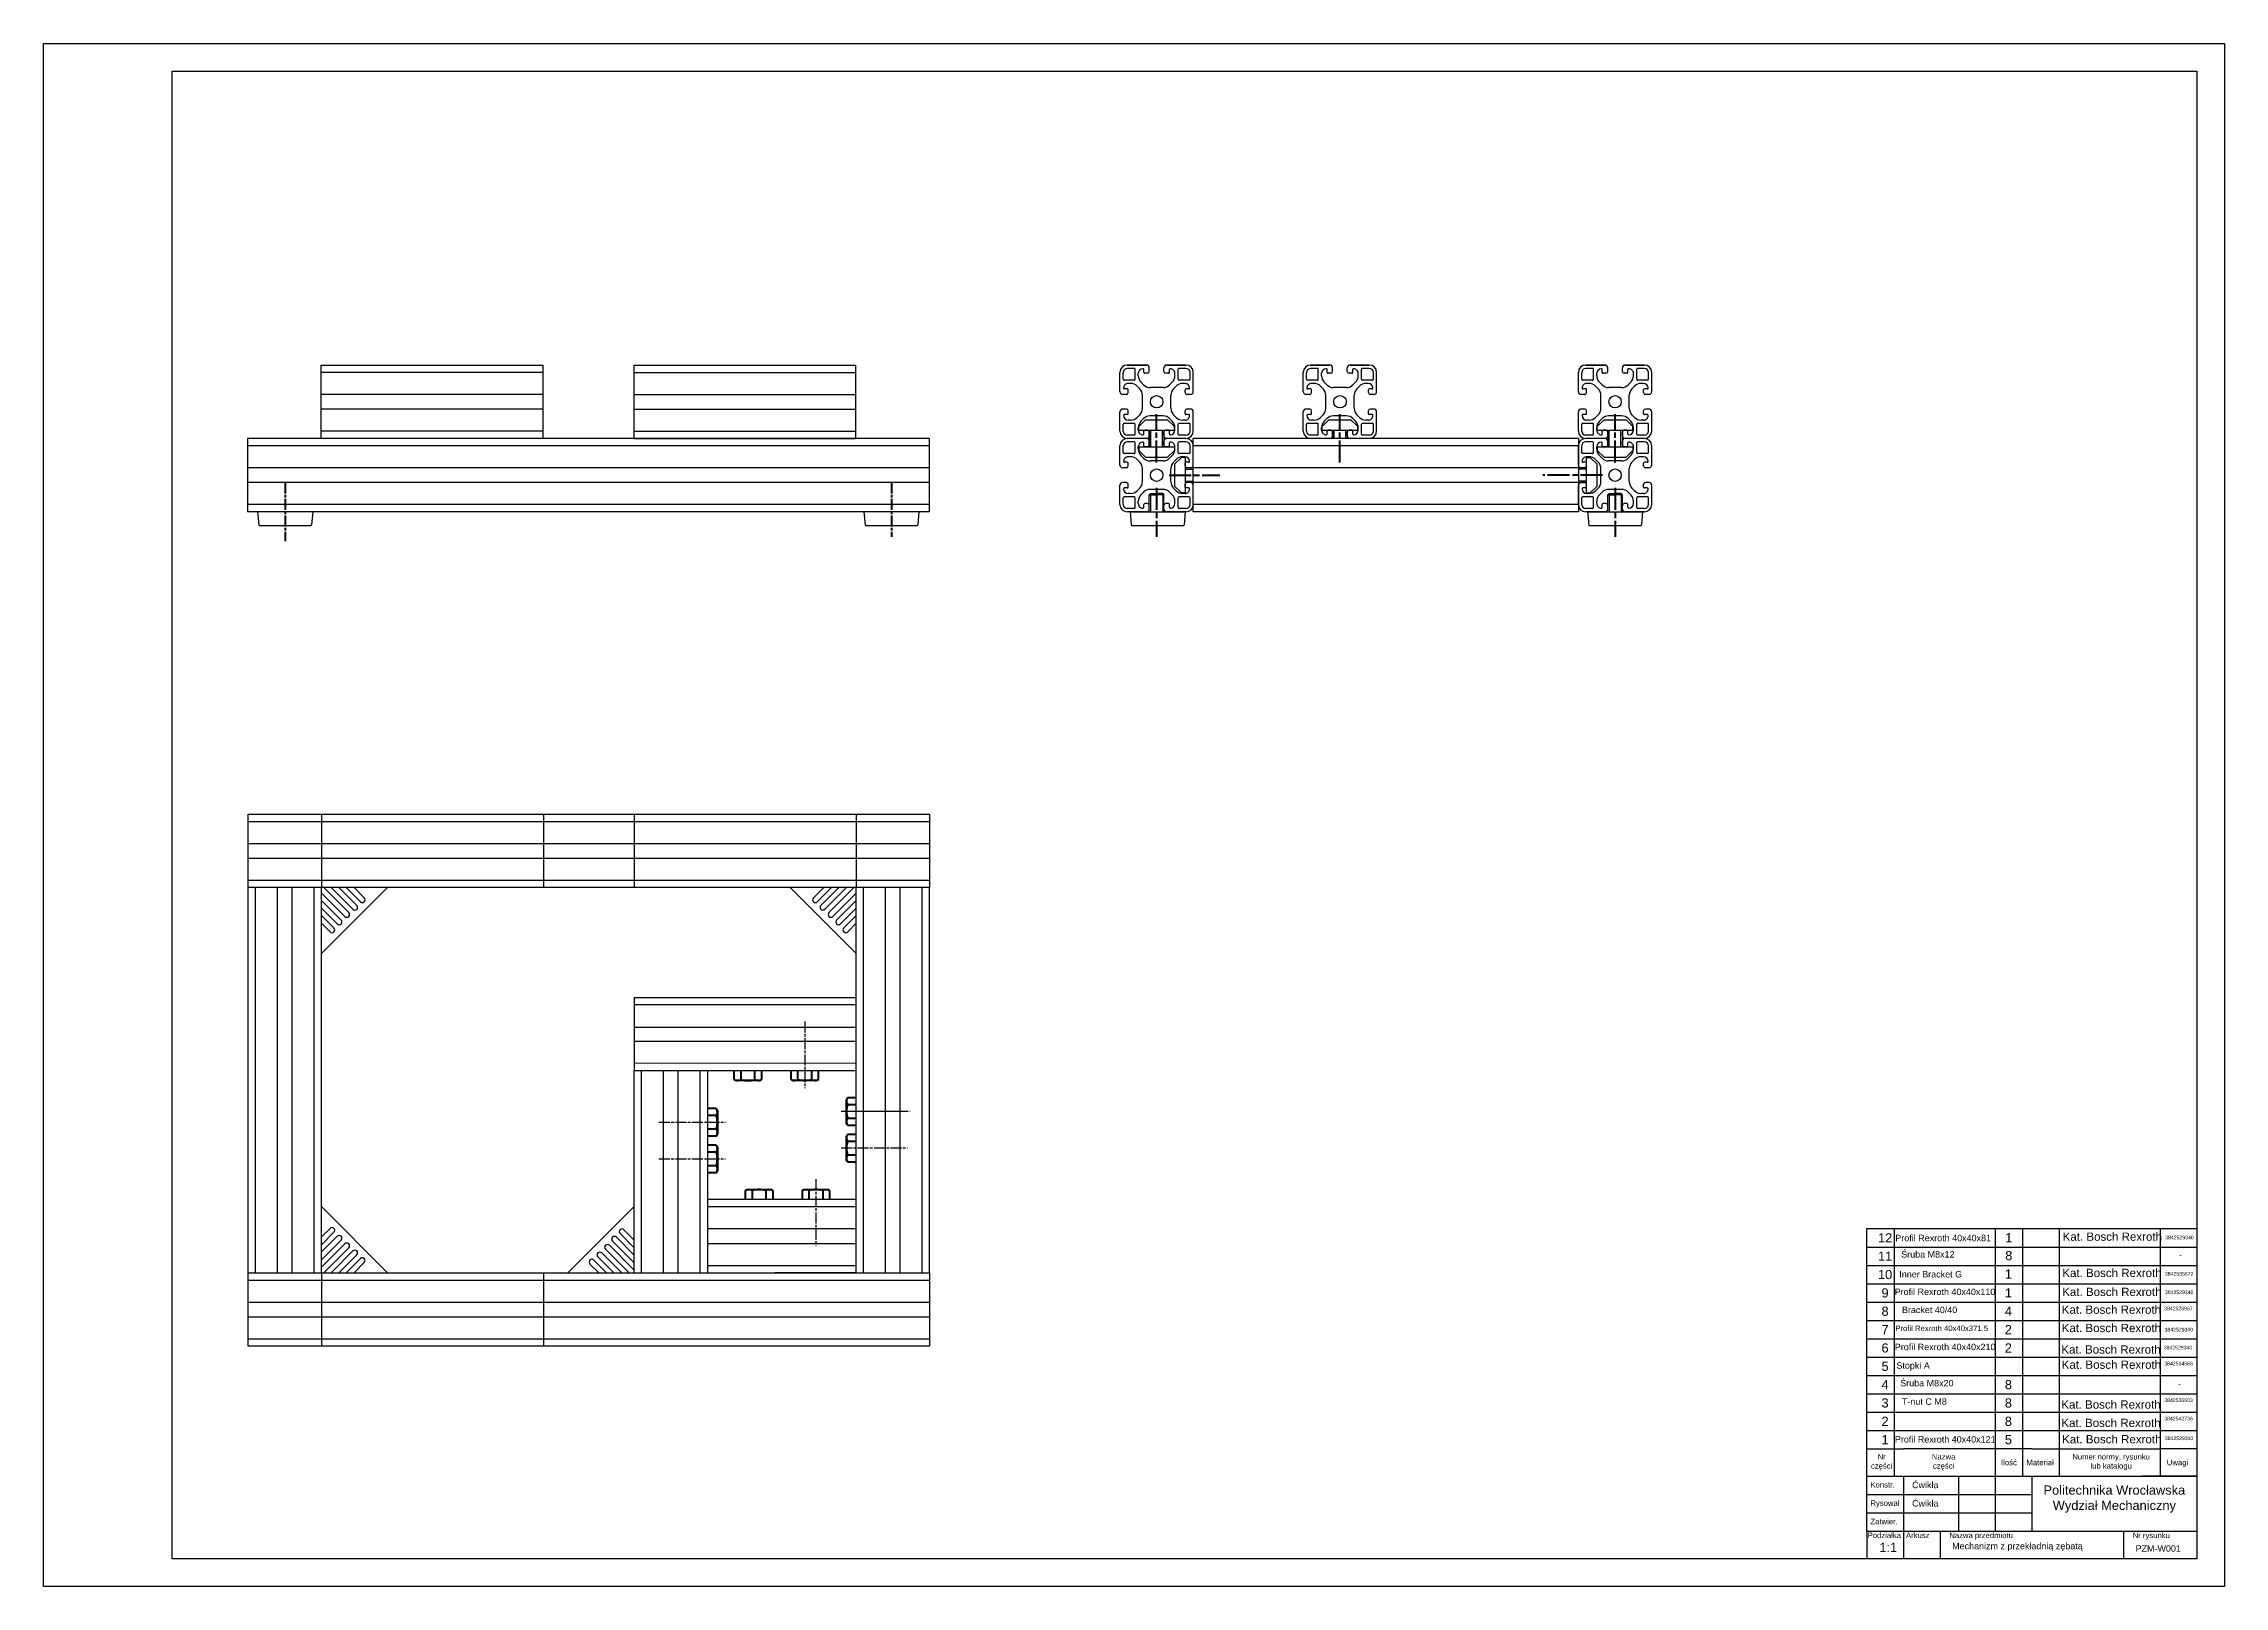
# Model space of a CAD drawing. Header units: millimetres. Extents: x 1269 to 5832, y 527 to 3540.
# Drawn here: x 3264 to 4453, y 623 to 1464 of the extents above; entities that cross this region are included whole.
import ezdxf

# ---------------------------------------------------------------- set-up
doc = ezdxf.new("R2010")
doc.units = ezdxf.units.MM
for name, pattern in [('AM_ISO08W050', [18, 12, -1.5, 3, -1.5]), ('AM_ISO08W050x2', [9, 6, -0.75, 1.5, -0.75]), ('phl_thick', [0])]:
    doc.linetypes.add(name, pattern=pattern)
for name, color, linetype, lineweight in [('AM_0N', 7, 'Continuous', 50), ('AM_6', 7, 'Continuous', 50), ('AM_7', 7, 'AM_ISO08W050', 50), ('AM_7N', 4, 'AM_ISO08W050', 25)]:
    doc.layers.add(name, color=color, linetype=linetype, lineweight=lineweight)
doc.layers.add('projection', color=7, linetype='Continuous')
doc.styles.get("Standard").update_dxf_attribs({"font": 'arial.ttf'})

msp = doc.modelspace()

# ---------------------------------------------------------------- texts
at = {"layer": 'AM_6', "color": 7, "lineweight": 50, "attachment_point": 1}
for s, width, heights, insert, char_height in [('\\pxqc;12', 20, [0], (4258.423, 815.42), 5), ('\\pxql;Profil Rexroth 40x40x81', 64.75384, [3.552], (4274.017, 814.595), 3.5), ('\\pxqc;1', 14.46452, [5], (4328.652, 815.531), 5), ('\\pxqc;Kat. Bosch Rexroth', 75, [5.168], (4354.821, 815.84), 4.5), ('\\pxqc;3842529340', 20, [0], (4418.939, 814.14), 2), ('\\pxqc;11', 20, [0], (4258.423, 805.42), 5), ('\\pxql;Śruba {\\C256;M8x12}', 64.75384, [3.552], (4277.22, 805.701), 3.5), ('\\pxqc;8', 14.46452, [5], (4328.657, 805.751), 5), ('\\pxqc;-', 20, [0], (4419.518, 805.167), 3), ('\\pxqc;10', 20, [0], (4258.423, 795.42), 5), ('\\pxqc;9', 20, [0], (4258.423, 785.42), 5), ('\\pxql;Profil Rexroth 40x40x110', 64.75384, [3.552], (4273.647, 785.261), 3.5), ('\\pxql;Inner Bracket G', 64.75384, [3.552], (4276.179, 794.841), 3.5), ('\\pxqc;1', 14.46452, [5], (4328.423, 785.42), 5), ('\\pxqc;1', 14.46452, [5], (4328.47, 795.752), 5), ('\\pxqc;Kat. Bosch Rexroth', 75, [5.168], (4354.591, 785.729), 4.5), ('\\pxqc;Kat. Bosch Rexroth', 75, [5.168], (4354.638, 796.061), 4.5), ('\\pxqc;{\\C256;3842535572}', 20, [0], (4418.757, 794.361), 2), ('\\pxqc;8', 20, [0], (4258.423, 775.42), 5), ('\\pxql;Bracket 40/40', 64.75384, [3.552], (4277.619, 775.42), 3.5), ('\\pxqc;4', 14.46452, [5], (4328.423, 775.42), 5), ('\\pxqc;Kat. Bosch Rexroth', 75, [5.168], (4354.327, 776.041), 4.5), ('\\pxqc;{\\C256;3842528967}', 21.82718, [0], (4417.438, 775.42), 2), ('\\pxqc;3842529340', 20, [0], (4418.745, 784.235), 2), ('\\pxqc;7', 20, [0], (4258.423, 765.42), 5), ('\\pxql;Profil Rexroth 40x40x371.5', 64.75384, [3.552], (4274.021, 765.105), 3), ('\\pxqc;2', 14.46452, [5], (4328.423, 765.42), 5), ('\\pxqc;Kat. Bosch Rexroth', 75, [5.168], (4354.327, 766.041), 4.5), ('\\pxqc;3842529340', 20, [0], (4418.599, 763.879), 2), ('\\pxqc;6', 20, [0], (4258.423, 755.42), 5), ('\\pxql;Profil Rexroth 40x40x210', 64.75384, [3.552], (4273.723, 755.205), 3.5), ('\\pxqc;2', 14.46452, [5], (4328.423, 755.42), 5), ('\\pxqc;Kat. Bosch Rexroth', 75, [5.168], (4354.103, 754.324), 4.5), ('\\pxqc;3842529340', 20, [0], (4418.124, 754.115), 2), ('\\pxqc;5', 20, [0], (4258.423, 745.42), 5), ('\\pxql;Stopki A', 53.82264, [11.391], (4274.6, 745.096), 3.5), ('\\pxqc;Kat. Bosch Rexroth', 75, [5.168], (4354.327, 746.041), 4.5), ('\\pxqc;{\\H0.66667x;\\C256;3842514568}', 20, [0], (4418.423, 745.42), 3), ('\\pxqc;4', 20, [0], (4258.423, 735.42), 5), ('\\pxqc;3', 20, [0], (4258.423, 725.42), 5), ('\\pxql;Śruba {\\C256;M8x20}', 64.75384, [3.552], (4276.674, 735.483), 3.5), ('\\pxql;T-nut C M8', 64.75384, [3.552], (4277.619, 725.42), 3.5), ('\\pxqc;8', 14.46452, [5], (4328.423, 735.42), 5), ('\\pxqc;8', 14.46452, [5], (4328.423, 725.42), 5), ('\\pxqc;{\\H0.66667x;\\C256;3842536603}', 20, [5.804], (4418.423, 725.42), 3), ('\\pxqc;-', 20, [0], (4418.973, 734.95), 3), ('\\pxqc;2', 20, [0], (4258.423, 715.42), 5), ('\\pxqc;8', 14.46452, [5], (4328.423, 715.42), 5), ('\\pxqc;Kat. Bosch Rexroth', 75, [5.168], (4354.103, 724.324), 4.5), ('\\pxqc;Kat. Bosch Rexroth', 75, [5.168], (4354.103, 714.324), 4.5), ('\\pxqc;3842542736', 20, [0], (4418.423, 715.42), 2), ('\\pxqc;1', 20, [0], (4258.423, 705.42), 5), ('\\pxql;Profil Rexroth 40x40x121', 64.75384, [3.552], (4273.783, 704.846), 3.5), ('\\pxqc;5', 14.46452, [5], (4328.423, 705.42), 5), ('\\pxqc;Kat. Bosch Rexroth', 75, [5.168], (4354.539, 705.42), 4.5), ('\\pxqc;3842529340', 20, [0], (4418.72, 704.653), 2), ('\\pxqc;Politechnika Wrocławska\\PWydział Mechaniczny', 90, [0], (4348.423, 677.935), 5), ('  1:1', 85.18677, [0], (4261.387, 646.685), 5), ('Mechanizm z przekładnią zębatą', 85.18677, [0], (4304.996, 646.685), 3.5), ('PZM-W001', 85.18677, [0], (4404.996, 645.329), 3.5)]:
    msp.add_mtext_dynamic_manual_height_columns(s, width=width, gutter_width=25, heights=heights, dxfattribs=dict(at, insert=insert, char_height=char_height))
at = {"layer": 'AM_6', "attachment_point": 1}
for s, width, gutter_width, heights, insert, char_height in [('\\pxqc;Nr \\Pczęści', 12.10998, 17.5, [9.216], (4260.503, 695.108), 3), ('\\pxqc;Nazwa \\Pczęści', 53.86916, 0, [12.174], (4273.423, 695.108), 3), ('\\pxqc;Ilość', 10.94046, 17.5, [2.997], (4330.503, 691.951), 3), ('Materiał', 17.34976, 17.5, [4.842], (4345.503, 691.951), 3), ('\\pxqc;Numer normy, rysunku\\Plub katalogu', 52.35406, 17.5, [10.237], (4365.503, 695.108), 3), ('\\pxqc;Uwagi', 14.6818, 17.5, [3.485], (4420.503, 691.951), 3), ('Konstr.', 12.67442, 17.5, [0], (4260.44, 679.832), 3), ('Ćwikła', 21.52838, 17.5, [0], (4283.13, 679.973), 3.5), ('Rysował', 12.67442, 17.5, [0], (4260.44, 669.832), 3), ('Ćwikła', 21.52838, 17.5, [0], (4283.13, 669.973), 3.5), ('Zatwier.', 12.67442, 17.5, [0], (4260.44, 659.832), 3), ('Podziałka', 44.31477, 17.5, [5.119], (4258.91, 652.267), 3), ('Arkusz', 44.31477, 17.5, [5.119], (4279.838, 652.267), 3), ('Nazwa przedmiotu', 44.31477, 17.5, [5.119], (4303.433, 652.267), 3), ('Nr rysunku', 44.31477, 17.5, [5.119], (4403.433, 652.267), 3)]:
    msp.add_mtext_dynamic_manual_height_columns(s, width=width, gutter_width=gutter_width, heights=heights, dxfattribs=dict(at, insert=insert, char_height=char_height))

# ---------------------------------------------------------------- linework, layer by layer
for p, q in [((3264.423, 1463.935), (4453.423, 1463.935)), ((3264.423, 622.935), (3264.423, 1463.935)), ((4453.423, 1463.935), (4453.423, 622.935)), ((3415.613, 1288.709), (3415.613, 1248.709)), ((3415.613, 1288.709), (3536.613, 1288.709)), ((3536.613, 1288.709), (3536.613, 1248.709)), ((3586.163, 1288.709), (3586.163, 1248.709)), ((3586.163, 1288.709), (3707.163, 1288.709)), ((3707.163, 1288.709), (3707.163, 1248.709)), ((3375.617, 1248.709), (3375.617, 1208.709)), ((3747.163, 1248.709), (3747.163, 1208.709)), ((3861.572, 1255.209), (3865.272, 1258.909)), ((3861.572, 1253.209), (3861.572, 1255.209)), ((3861.572, 1253.209), (3880.972, 1253.209)), ((3865.272, 1258.909), (3877.272, 1258.909)), ((3867.272, 1253.209), (3867.272, 1244.209)), ((3868.032, 1244.209), (3868.032, 1253.209)), ((3874.512, 1244.209), (3874.512, 1253.209)), ((3875.272, 1253.209), (3875.272, 1244.209)), ((3880.972, 1255.209), (3877.272, 1258.909)), ((3880.972, 1253.209), (3880.972, 1255.209)), ((3891.272, 1208.709), (3891.272, 1248.709)), ((3961.524, 1255.209), (3965.224, 1258.909)), ((3961.524, 1253.209), (3961.524, 1255.209)), ((3961.524, 1253.209), (3980.924, 1253.209)), ((3965.224, 1258.909), (3977.224, 1258.909)), ((3967.224, 1253.209), (3967.224, 1248.709)), ((3967.984, 1248.709), (3967.984, 1253.209)), ((3974.464, 1248.709), (3974.464, 1253.209)), ((3975.224, 1253.209), (3975.224, 1248.709)), ((3980.924, 1255.209), (3977.224, 1258.909)), ((3980.924, 1253.209), (3980.924, 1255.209)), ((4101.224, 1248.709), (4101.224, 1208.709)), ((4111.492, 1255.209), (4115.192, 1258.909)), ((4111.492, 1253.209), (4111.492, 1255.209)), ((4111.492, 1253.209), (4130.892, 1253.209)), ((4115.192, 1258.909), (4127.192, 1258.909)), ((4117.192, 1253.209), (4117.192, 1244.209)), ((4117.952, 1244.209), (4117.952, 1253.209)), ((4124.432, 1244.209), (4124.432, 1253.209)), ((4125.192, 1253.209), (4125.192, 1244.209)), ((4130.892, 1255.209), (4127.192, 1258.909)), ((4130.892, 1253.209), (4130.892, 1255.209)), ((3861.572, 1244.209), (3880.972, 1244.209)), ((3861.572, 1244.209), (3861.572, 1242.209)), ((3861.572, 1242.209), (3865.272, 1238.509)), ((3865.272, 1238.509), (3877.272, 1238.509)), ((3875.272, 1244.209), (3874.512, 1244.209)), ((3880.972, 1242.209), (3877.272, 1238.509)), ((3880.972, 1244.209), (3880.972, 1242.209)), ((3884.772, 1238.409), (3881.072, 1234.709)), ((3886.772, 1238.409), (3884.772, 1238.409)), ((3886.772, 1238.409), (3886.772, 1219.009)), ((4105.724, 1219.009), (4105.724, 1238.409)), ((4105.724, 1238.409), (4107.724, 1238.409)), ((4107.724, 1238.409), (4111.424, 1234.709)), ((4111.492, 1244.209), (4130.892, 1244.209)), ((4111.492, 1244.209), (4111.492, 1242.209)), ((4111.492, 1242.209), (4115.192, 1238.509)), ((4115.192, 1238.509), (4127.192, 1238.509)), ((4130.892, 1242.209), (4127.192, 1238.509)), ((4130.892, 1244.209), (4130.892, 1242.209)), ((3881.072, 1234.709), (3881.072, 1222.709)), ((3891.272, 1232.709), (3886.772, 1232.709)), ((3886.772, 1231.949), (3891.272, 1231.949)), ((3886.772, 1225.469), (3891.272, 1225.469)), ((3891.272, 1224.709), (3886.772, 1224.709)), ((4101.224, 1232.709), (4105.724, 1232.709)), ((4105.724, 1231.949), (4101.224, 1231.949)), ((4105.724, 1225.469), (4101.224, 1225.469)), ((4101.224, 1224.709), (4105.724, 1224.709)), ((4111.424, 1222.709), (4111.424, 1234.709)), ((3867.972, 1218.709), (3867.272, 1218.009)), ((3867.272, 1208.709), (3867.272, 1218.009)), ((3867.272, 1218.009), (3871.272, 1218.009)), ((3867.972, 1218.709), (3871.272, 1218.709)), ((3867.972, 1218.709), (3867.972, 1208.709)), ((3874.572, 1218.709), (3871.272, 1218.709)), ((3875.272, 1218.009), (3871.272, 1218.009)), ((3874.572, 1218.709), (3875.272, 1218.009)), ((3874.572, 1218.709), (3874.572, 1208.709)), ((3875.272, 1208.709), (3875.272, 1218.009)), ((3884.772, 1219.009), (3881.072, 1222.709)), ((3886.772, 1219.009), (3884.772, 1219.009)), ((4105.724, 1219.009), (4107.724, 1219.009)), ((4107.724, 1219.009), (4111.424, 1222.709)), ((4117.924, 1218.709), (4117.224, 1218.009)), ((4117.224, 1208.709), (4117.224, 1218.009)), ((4117.224, 1218.009), (4121.224, 1218.009)), ((4117.924, 1218.709), (4121.224, 1218.709)), ((4117.924, 1218.709), (4117.924, 1208.709)), ((4124.524, 1218.709), (4121.224, 1218.709)), ((4125.224, 1218.009), (4121.224, 1218.009)), ((4124.524, 1218.709), (4125.224, 1218.009)), ((4124.524, 1218.709), (4124.524, 1208.709)), ((4125.224, 1208.709), (4125.224, 1218.009)), ((3381.117, 1208.709), (3381.746, 1201.523)), ((3382.133, 1201.209), (3410.057, 1201.209)), ((3411.117, 1208.709), (3410.488, 1201.523)), ((3711.663, 1208.709), (3712.292, 1201.523)), ((3712.679, 1201.209), (3740.603, 1201.209)), ((3741.663, 1208.709), (3741.034, 1201.523)), ((3856.815, 1208.709), (3857.444, 1201.523)), ((3856.815, 1208.709), (3886.815, 1208.709)), ((3857.831, 1201.209), (3885.755, 1201.209)), ((3886.815, 1208.709), (3886.187, 1201.523)), ((4106.192, 1208.709), (4106.821, 1201.523)), ((4106.192, 1208.709), (4136.192, 1208.709)), ((4107.208, 1201.209), (4135.132, 1201.209)), ((4136.192, 1208.709), (4135.564, 1201.523)), ((3375.932, 1003.887), (3375.932, 1043.887)), ((3375.932, 1039.887), (3747.479, 1039.887)), ((3415.929, 1043.839), (3415.929, 1003.839)), ((3536.929, 1043.839), (3536.929, 1003.839)), ((3586.479, 1043.839), (3586.479, 1003.839)), ((3707.479, 1043.839), (3707.479, 1003.839)), ((3747.479, 1043.887), (3747.479, 1003.887)), ((3747.479, 1003.887), (3375.932, 1003.887)), ((3415.933, 967.887), (3451.933, 1003.887)), ((3415.933, 1000.887), (3428.661, 988.159)), ((3430.782, 990.28), (3417.176, 1003.887)), ((3421.228, 1003.887), (3433.069, 992.046)), ((3435.191, 994.167), (3425.471, 1003.887)), ((3429.414, 1003.887), (3437.16, 996.141)), ((3439.281, 998.262), (3433.656, 1003.887)), ((3707.479, 967.887), (3671.479, 1003.887)), ((3684.131, 998.262), (3689.756, 1003.887)), ((3693.999, 1003.887), (3686.252, 996.141)), ((3688.221, 994.167), (3697.941, 1003.887)), ((3702.184, 1003.887), (3690.343, 992.046)), ((3692.63, 990.28), (3706.236, 1003.887)), ((3707.479, 1000.887), (3694.751, 988.159)), ((3426.614, 986.168), (3415.933, 996.849)), ((3415.933, 992.607), (3424.493, 984.047)), ((3422.721, 981.84), (3415.933, 988.629)), ((3696.798, 986.168), (3707.479, 996.849)), ((3707.479, 992.607), (3698.919, 984.047)), ((3700.691, 981.84), (3707.479, 988.629)), ((3415.933, 984.386), (3420.6, 979.719)), ((3707.479, 984.386), (3702.812, 979.719)), ((3586.479, 943.934), (3586.479, 903.934)), ((3707.479, 939.934), (3586.479, 939.934)), ((3707.479, 927.567), (3586.479, 927.567)), ((3707.479, 919.887), (3586.479, 919.887)), ((3707.479, 907.935), (3586.479, 908.082)), ((3707.479, 903.934), (3586.479, 903.934)), ((3415.933, 829.935), (3451.933, 793.935)), ((3550.479, 794.001), (3586.479, 830.001)), ((3626.479, 829.934), (3707.479, 829.934)), ((3415.933, 813.436), (3420.6, 818.103)), ((3422.721, 815.981), (3415.933, 809.193)), ((3415.933, 805.215), (3424.493, 813.775)), ((3426.614, 811.653), (3415.933, 800.972)), ((3415.933, 796.935), (3428.661, 809.663)), ((3572.872, 808.851), (3586.479, 795.244)), ((3586.479, 799.297), (3574.638, 811.138)), ((3576.759, 813.259), (3586.479, 803.539)), ((3586.479, 807.482), (3578.733, 815.228)), ((3580.854, 817.349), (3586.479, 811.725)), ((4258.423, 807.935), (4258.423, 817.935)), ((4258.423, 817.935), (4438.423, 817.935)), ((4273.423, 817.935), (4273.423, 807.935)), ((4328.423, 817.935), (4328.423, 807.935)), ((4343.423, 817.935), (4343.423, 807.935)), ((4363.423, 817.935), (4363.423, 807.935)), ((4418.423, 817.935), (4418.423, 807.935)), ((3430.782, 807.541), (3417.176, 793.935)), ((3421.228, 793.935), (3433.069, 805.776)), ((3435.191, 803.654), (3425.471, 793.935)), ((3429.414, 793.935), (3437.16, 801.681)), ((3439.281, 799.56), (3433.656, 793.935)), ((3566.978, 794.001), (3562.311, 798.668)), ((3564.432, 800.79), (3571.221, 794.001)), ((3575.199, 794.001), (3566.639, 802.561)), ((3568.76, 804.683), (3579.441, 794.001)), ((3583.479, 794.001), (3570.751, 806.729)), ((4258.423, 797.935), (4258.423, 807.935)), ((4258.423, 807.935), (4278.423, 807.935)), ((4258.423, 787.935), (4258.423, 797.935)), ((4258.423, 797.935), (4278.423, 797.935)), ((4273.423, 807.935), (4273.423, 797.935)), ((4273.423, 797.935), (4273.423, 787.935)), ((4278.423, 807.935), (4348.423, 807.935)), ((4278.423, 797.935), (4348.423, 797.935)), ((4328.423, 807.935), (4328.423, 797.935)), ((4328.423, 797.935), (4328.423, 787.935)), ((4343.423, 807.935), (4343.423, 797.935)), ((4343.423, 797.935), (4343.423, 787.935)), ((4348.423, 807.935), (4363.423, 807.935)), ((4348.423, 797.935), (4363.423, 797.935)), ((4363.423, 807.935), (4363.423, 797.935)), ((4363.423, 807.935), (4418.423, 807.935)), ((4363.423, 797.935), (4363.423, 787.935)), ((4363.423, 797.935), (4418.423, 797.935)), ((4418.423, 807.935), (4418.423, 797.935)), ((4418.423, 807.935), (4438.423, 807.935)), ((4418.423, 797.935), (4418.423, 787.935)), ((4418.423, 797.935), (4438.423, 797.935)), ((3375.933, 753.935), (3375.933, 793.935)), ((3375.933, 789.934), (3747.479, 789.934)), ((3415.929, 793.887), (3415.933, 753.887)), ((3536.929, 793.887), (3536.929, 753.887)), ((3707.479, 793.934), (3663.158, 793.934)), ((3747.479, 793.934), (3747.479, 753.934)), ((4258.423, 777.935), (4258.423, 787.935)), ((4258.423, 787.935), (4278.423, 787.935)), ((4273.423, 787.935), (4273.423, 777.935)), ((4278.423, 787.935), (4348.423, 787.935)), ((4328.423, 787.935), (4328.423, 777.935)), ((4343.423, 787.935), (4343.423, 777.935)), ((4348.423, 787.935), (4363.423, 787.935)), ((4363.423, 787.935), (4363.423, 777.935)), ((4363.423, 787.935), (4418.423, 787.935)), ((4418.423, 787.935), (4418.423, 777.935)), ((4418.423, 787.935), (4438.423, 787.935)), ((4258.423, 767.935), (4258.423, 777.935)), ((4258.423, 777.935), (4278.423, 777.935)), ((4273.423, 777.935), (4273.423, 767.935)), ((4278.423, 777.935), (4348.423, 777.935)), ((4328.423, 777.935), (4328.423, 767.935)), ((4343.423, 777.935), (4343.423, 767.935)), ((4348.423, 777.935), (4363.423, 777.935)), ((4363.423, 777.935), (4363.423, 767.935)), ((4363.423, 777.935), (4418.423, 777.935)), ((4418.423, 777.935), (4418.423, 767.935)), ((4418.423, 777.935), (4438.423, 777.935)), ((4258.423, 757.935), (4258.423, 767.935)), ((4258.423, 767.935), (4278.423, 767.935)), ((4273.423, 767.935), (4273.423, 757.935)), ((4278.423, 767.935), (4348.423, 767.935)), ((4328.423, 767.935), (4328.423, 757.935)), ((4343.423, 767.935), (4343.423, 757.935)), ((4348.423, 767.935), (4363.423, 767.935)), ((4363.423, 767.935), (4363.423, 757.935)), ((4363.423, 767.935), (4418.423, 767.935)), ((4418.423, 767.935), (4418.423, 757.935)), ((4418.423, 767.935), (4438.423, 767.935)), ((3747.479, 753.934), (3375.933, 753.935)), ((4258.423, 747.935), (4258.423, 757.935)), ((4258.423, 757.935), (4278.423, 757.935)), ((4273.423, 757.935), (4273.423, 747.935)), ((4278.423, 757.935), (4348.423, 757.935)), ((4328.423, 757.935), (4328.423, 747.935)), ((4343.423, 757.935), (4343.423, 747.935)), ((4348.423, 757.935), (4363.423, 757.935)), ((4363.423, 757.935), (4363.423, 747.935)), ((4363.423, 757.935), (4418.423, 757.935)), ((4418.423, 757.935), (4418.423, 747.935)), ((4418.423, 757.935), (4438.423, 757.935)), ((4258.423, 737.935), (4258.423, 747.935)), ((4258.423, 747.935), (4278.423, 747.935)), ((4258.423, 727.935), (4258.423, 737.935)), ((4258.423, 737.935), (4278.423, 737.935)), ((4273.423, 747.935), (4273.423, 737.935)), ((4273.423, 737.935), (4273.423, 727.935)), ((4278.423, 747.935), (4348.423, 747.935)), ((4278.423, 737.935), (4348.423, 737.935)), ((4328.423, 747.935), (4328.423, 737.935)), ((4328.423, 737.935), (4328.423, 727.935)), ((4343.423, 747.935), (4343.423, 737.935)), ((4343.423, 737.935), (4343.423, 727.935)), ((4348.423, 747.935), (4363.423, 747.935)), ((4348.423, 737.935), (4363.423, 737.935)), ((4363.423, 747.935), (4363.423, 737.935)), ((4363.423, 747.935), (4418.423, 747.935)), ((4363.423, 737.935), (4363.423, 727.935)), ((4363.423, 737.935), (4418.423, 737.935)), ((4418.423, 747.935), (4418.423, 737.935)), ((4418.423, 747.935), (4438.423, 747.935)), ((4418.423, 737.935), (4418.423, 727.935)), ((4418.423, 737.935), (4438.423, 737.935)), ((4258.423, 717.935), (4258.423, 727.935)), ((4258.423, 727.935), (4278.423, 727.935)), ((4273.423, 727.935), (4273.423, 717.935)), ((4278.423, 727.935), (4348.423, 727.935)), ((4328.423, 727.935), (4328.423, 717.935)), ((4343.423, 727.935), (4343.423, 717.935)), ((4348.423, 727.935), (4363.423, 727.935)), ((4363.423, 727.935), (4363.423, 717.935)), ((4363.423, 727.935), (4418.423, 727.935)), ((4418.423, 727.935), (4418.423, 717.935)), ((4418.423, 727.935), (4438.423, 727.935)), ((4258.423, 707.935), (4258.423, 717.935)), ((4258.423, 717.935), (4278.423, 717.935)), ((4273.423, 717.935), (4273.423, 707.935)), ((4278.423, 717.935), (4348.423, 717.935)), ((4328.423, 717.935), (4328.423, 707.935)), ((4343.423, 717.935), (4343.423, 707.935)), ((4348.423, 717.935), (4363.423, 717.935)), ((4363.423, 717.935), (4363.423, 707.935)), ((4363.423, 717.935), (4418.423, 717.935)), ((4418.423, 717.935), (4418.423, 707.935)), ((4418.423, 717.935), (4438.423, 717.935)), ((4258.423, 697.935), (4258.423, 707.935)), ((4258.423, 707.935), (4278.423, 707.935)), ((4273.423, 707.935), (4273.423, 697.935)), ((4278.423, 707.935), (4348.423, 707.935)), ((4328.423, 707.935), (4328.423, 697.935)), ((4343.423, 707.935), (4343.423, 697.935)), ((4348.423, 707.935), (4363.423, 707.935)), ((4363.423, 707.935), (4363.423, 697.935)), ((4363.423, 707.935), (4418.423, 707.935)), ((4418.423, 707.935), (4418.423, 697.935)), ((4418.423, 707.935), (4438.423, 707.935)), ((4258.423, 682.935), (4258.423, 697.935)), ((4258.423, 697.935), (4278.423, 697.935)), ((4273.423, 697.935), (4273.423, 682.935)), ((4348.423, 697.935), (4278.423, 697.935)), ((4328.423, 697.935), (4328.423, 682.935)), ((4343.423, 697.935), (4343.423, 682.935)), ((4348.423, 697.935), (4363.423, 697.935)), ((4363.423, 697.935), (4363.423, 682.935)), ((4363.423, 697.935), (4418.423, 697.935)), ((4438.423, 697.935), (4418.423, 697.935)), ((4418.423, 697.935), (4418.423, 682.935)), ((4438.423, 697.935), (4438.423, 697.935)), ((4258.423, 672.935), (4258.423, 682.935)), ((4258.423, 682.935), (4438.423, 682.935)), ((4258.423, 682.935), (4278.423, 682.935)), ((4278.423, 682.935), (4278.423, 672.935)), ((4278.423, 682.935), (4308.423, 682.935)), ((4308.423, 682.935), (4308.423, 672.935)), ((4308.423, 682.935), (4328.423, 682.935)), ((4328.423, 682.935), (4328.423, 672.935)), ((4328.423, 682.935), (4348.423, 682.935)), ((4348.423, 682.935), (4348.423, 672.935)), ((4348.423, 682.935), (4408.423, 682.935)), ((4438.423, 682.935), (4408.423, 682.935)), ((4258.423, 662.935), (4258.423, 672.935)), ((4258.423, 672.935), (4278.423, 672.935)), ((4278.423, 672.935), (4278.423, 662.935)), ((4278.423, 672.935), (4308.423, 672.935)), ((4308.423, 672.935), (4308.423, 662.935)), ((4308.423, 672.935), (4328.423, 672.935)), ((4328.423, 672.935), (4328.423, 662.935)), ((4328.423, 672.935), (4348.423, 672.935)), ((4348.423, 672.935), (4348.423, 662.935)), ((4258.423, 652.935), (4258.423, 662.935)), ((4258.423, 662.935), (4278.423, 662.935)), ((4278.423, 662.935), (4278.423, 652.935)), ((4278.423, 662.935), (4308.423, 662.935)), ((4308.423, 662.935), (4308.423, 652.935)), ((4308.423, 662.935), (4328.423, 662.935)), ((4328.423, 662.935), (4328.423, 652.935)), ((4328.423, 662.935), (4348.423, 662.935)), ((4348.423, 662.935), (4348.423, 652.935)), ((4438.423, 652.935), (4258.423, 652.935)), ((4258.423, 652.935), (4258.423, 637.935)), ((4278.423, 652.935), (4278.423, 637.935)), ((4298.423, 652.935), (4298.423, 637.935)), ((4398.423, 652.935), (4398.423, 637.935)), ((4453.423, 622.935), (3264.423, 622.935))]:
    msp.add_line(p, q)
msp.add_lwpolyline([(3334.423, 1448.935), (4438.423, 1448.935), (4438.423, 637.935), (3334.423, 637.935)], close=True)
for centre, radius, start, end in [((3382.155, 1201.632), 0.424, 194.915859, 273.017748), ((3410.079, 1201.632), 0.424, 266.982252, 345.084141), ((3712.701, 1201.632), 0.424, 194.915859, 273.017748), ((3740.625, 1201.632), 0.424, 266.982252, 345.084141), ((3857.853, 1201.632), 0.424, 194.915859, 273.017748), ((3885.777, 1201.632), 0.424, 266.982252, 345.084141), ((4107.23, 1201.632), 0.424, 194.915859, 273.017748), ((4135.154, 1201.632), 0.424, 266.982252, 345.084141), ((3429.722, 989.22), 1.5, 225, 45), ((3434.13, 993.107), 1.5, 225, 45), ((3438.22, 997.201), 1.5, 225, 45), ((3685.192, 997.201), 1.5, 135, 315), ((3689.282, 993.107), 1.5, 135, 315), ((3693.69, 989.22), 1.5, 135, 315), ((3421.661, 980.78), 1.5, 225, 45), ((3425.553, 985.108), 1.5, 225, 45), ((3697.859, 985.108), 1.5, 135, 315), ((3701.751, 980.78), 1.5, 135, 315), ((3421.661, 817.042), 1.5, 315, 135), ((3425.553, 812.714), 1.5, 315, 135), ((3429.722, 808.602), 1.5, 315, 135), ((3571.812, 807.79), 1.5, 45, 225), ((3575.699, 812.198), 1.5, 45, 225), ((3579.793, 816.289), 1.5, 45, 225), ((3434.13, 804.715), 1.5, 315, 135), ((3438.22, 800.62), 1.5, 315, 135), ((3563.372, 799.729), 1.5, 45, 225), ((3567.7, 803.622), 1.5, 45, 225)]:
    msp.add_arc(centre, radius, start, end)
at = {"layer": 'AM_0N'}
for p, q in [((3641, 899.216), (3641, 903.934)), ((3644.752, 899.216), (3644.752, 903.934)), ((3652.262, 899.216), (3652.262, 903.934)), ((3656.015, 899.216), (3656.015, 903.934)), ((3671.972, 899.233), (3671.972, 903.951)), ((3675.724, 899.233), (3675.724, 903.951)), ((3683.234, 899.233), (3683.234, 903.951)), ((3686.987, 899.233), (3686.987, 903.951)), ((3641, 899.216), (3642.007, 898.634)), ((3655.007, 898.634), (3642.007, 898.634)), ((3656.015, 899.216), (3655.007, 898.634)), ((3671.972, 899.233), (3672.979, 898.651)), ((3685.979, 898.651), (3672.979, 898.651)), ((3686.987, 899.233), (3685.979, 898.651)), ((3631.197, 883.442), (3626.479, 883.442)), ((3631.197, 883.442), (3631.779, 882.434)), ((3631.779, 882.434), (3631.779, 869.434)), ((3702.761, 889.433), (3702.179, 888.426)), ((3702.179, 875.426), (3702.179, 888.426)), ((3702.761, 889.433), (3707.479, 889.433)), ((3702.761, 885.68), (3707.479, 885.68)), ((3631.197, 879.689), (3626.479, 879.689)), ((3631.197, 872.18), (3626.479, 872.18)), ((3631.197, 868.427), (3626.479, 868.427)), ((3631.197, 868.427), (3631.779, 869.434)), ((3702.761, 874.418), (3702.179, 875.426)), ((3702.761, 869.442), (3702.179, 868.434)), ((3702.179, 855.434), (3702.179, 868.434)), ((3702.761, 878.171), (3707.479, 878.171)), ((3702.761, 874.418), (3707.479, 874.418)), ((3702.761, 869.442), (3707.479, 869.442)), ((3631.197, 863.451), (3626.479, 863.451)), ((3631.197, 859.698), (3626.479, 859.698)), ((3631.197, 863.451), (3631.779, 862.443)), ((3631.779, 862.443), (3631.779, 849.443)), ((3702.761, 865.689), (3707.479, 865.689)), ((3702.761, 858.18), (3707.479, 858.18)), ((3631.197, 852.189), (3626.479, 852.189)), ((3631.197, 848.436), (3626.479, 848.436)), ((3631.197, 848.436), (3631.779, 849.443)), ((3702.761, 854.427), (3702.179, 855.434)), ((3702.761, 854.427), (3707.479, 854.427)), ((3646.972, 838.653), (3647.979, 839.234)), ((3646.972, 838.653), (3646.972, 833.934)), ((3647.979, 839.234), (3660.979, 839.234)), ((3650.724, 838.653), (3650.724, 833.934)), ((3658.234, 838.653), (3658.234, 833.934)), ((3661.987, 838.653), (3660.979, 839.234)), ((3661.987, 838.653), (3661.987, 833.934)), ((3677.972, 838.653), (3678.979, 839.234)), ((3677.972, 838.653), (3677.972, 833.934)), ((3678.979, 839.234), (3691.979, 839.234)), ((3681.724, 838.653), (3681.724, 833.934)), ((3689.234, 838.653), (3689.234, 833.934)), ((3692.987, 838.653), (3691.979, 839.234)), ((3692.987, 838.653), (3692.987, 833.934))]:
    msp.add_line(p, q, dxfattribs=at)
for centre, radius, start, end in [((3642.876, 901.952), 3.317, 244.446872, 304.446872), ((3648.507, 911.044), 12.409, 252.387526, 287.612474), ((3654.138, 901.952), 3.317, 235.553128, 295.553128), ((3673.848, 901.969), 3.317, 244.446872, 304.446872), ((3679.479, 911.06), 12.409, 252.387526, 287.612474), ((3685.11, 901.969), 3.317, 235.553128, 295.553128), ((3628.462, 881.566), 3.317, 325.553128, 25.553128), ((3705.496, 887.557), 3.317, 154.446872, 214.446872), ((3714.588, 881.926), 12.409, 162.387526, 197.612474), ((3619.37, 875.934), 12.409, 342.387526, 17.612474), ((3628.462, 870.303), 3.317, 334.446872, 34.446872), ((3705.496, 876.294), 3.317, 145.553128, 205.553128), ((3705.496, 867.566), 3.317, 154.446872, 214.446872), ((3628.462, 861.574), 3.317, 325.553128, 25.553128), ((3619.37, 855.943), 12.409, 342.387526, 17.612474), ((3714.588, 861.934), 12.409, 162.387526, 197.612474), ((3705.496, 856.303), 3.317, 145.553128, 205.553128), ((3628.462, 850.312), 3.317, 334.446872, 34.446872), ((3648.848, 835.917), 3.317, 55.553128, 115.553128), ((3654.479, 826.825), 12.409, 72.387526, 107.612474), ((3660.11, 835.917), 3.317, 64.446872, 124.446872), ((3679.848, 835.917), 3.317, 55.553128, 115.553128), ((3685.479, 826.825), 12.409, 72.387526, 107.612474), ((3691.11, 835.917), 3.317, 64.446872, 124.446872)]:
    msp.add_arc(centre, radius, start, end, dxfattribs=at)
at = {"layer": 'AM_7'}
for p, q in [((3871.272, 1235.509), (3871.272, 1261.909)), ((3971.224, 1235.509), (3971.224, 1261.909)), ((4121.192, 1235.509), (4121.192, 1261.909)), ((3878.072, 1228.709), (3905.711, 1228.709)), ((4114.424, 1228.709), (4081.772, 1228.709)), ((3871.272, 1221.709), (3871.272, 1195.123)), ((4121.224, 1221.709), (4121.224, 1195.123))]:
    msp.add_line(p, q, dxfattribs=at)
at = {"layer": 'AM_7', "linetype": 'AM_ISO08W050x2'}
for p, q in [((3396.117, 1224.709), (3396.117, 1192.796)), ((3726.663, 1224.709), (3726.663, 1195.082))]:
    msp.add_line(p, q, dxfattribs=at)
at = {"layer": 'AM_7N', "linetype": 'AM_ISO08W050x2'}
for p, q in [((3679.479, 930.817), (3679.479, 894.517)), ((3699.179, 881.926), (3735.479, 881.926)), ((3700.627, 881.926), (3736.927, 881.926)), ((3599.915, 875.934), (3636.215, 875.934)), ((3699.179, 861.934), (3735.479, 861.934)), ((3599.915, 855.943), (3636.215, 855.943)), ((3685.479, 844.828), (3685.479, 808.528))]:
    msp.add_line(p, q, dxfattribs=at)
at = {"layer": 'projection', "color": 7, "linetype": 'phl_thick'}
for p, q in [((3536.613, 1284.709), (3415.613, 1284.709)), ((3586.163, 1284.709), (3707.163, 1284.709)), ((3851.272, 1274.209), (3851.272, 1284.709)), ((3853.072, 1281.009), (3853.072, 1284.709)), ((3865.772, 1288.709), (3855.272, 1288.709)), ((3855.272, 1288.709), (3865.772, 1288.709)), ((3858.972, 1286.909), (3855.272, 1286.909)), ((3859.472, 1281.009), (3859.472, 1286.409)), ((3861.272, 1282.902), (3861.272, 1284.209)), ((3863.822, 1286.709), (3863.772, 1286.709)), ((3864.272, 1284.709), (3864.272, 1286.259)), ((3866.272, 1284.209), (3864.772, 1284.209)), ((3867.272, 1285.209), (3867.272, 1287.209)), ((3875.272, 1285.209), (3875.272, 1287.209)), ((3877.772, 1284.209), (3876.272, 1284.209)), ((3887.272, 1288.709), (3876.772, 1288.709)), ((3876.772, 1288.709), (3887.272, 1288.709)), ((3878.272, 1284.709), (3878.272, 1286.259)), ((3878.772, 1286.709), (3878.722, 1286.709)), ((3881.272, 1282.902), (3881.272, 1284.209)), ((3883.072, 1281.009), (3883.072, 1286.409)), ((3887.272, 1286.909), (3883.572, 1286.909)), ((3889.472, 1281.009), (3889.472, 1284.709)), ((3891.272, 1274.209), (3891.272, 1284.709)), ((3951.224, 1274.209), (3951.224, 1284.709)), ((3953.024, 1281.009), (3953.024, 1284.709)), ((3965.724, 1288.709), (3955.224, 1288.709)), ((3955.224, 1288.709), (3965.724, 1288.709)), ((3958.924, 1286.909), (3955.224, 1286.909)), ((3959.424, 1281.009), (3959.424, 1286.409)), ((3961.224, 1282.902), (3961.224, 1284.209)), ((3963.774, 1286.709), (3963.724, 1286.709)), ((3964.224, 1284.709), (3964.224, 1286.259)), ((3966.224, 1284.209), (3964.724, 1284.209)), ((3967.224, 1285.209), (3967.224, 1287.209)), ((3975.224, 1285.209), (3975.224, 1287.209)), ((3977.724, 1284.209), (3976.224, 1284.209)), ((3987.224, 1288.709), (3976.724, 1288.709)), ((3976.724, 1288.709), (3987.224, 1288.709)), ((3978.224, 1284.709), (3978.224, 1286.259)), ((3978.724, 1286.709), (3978.674, 1286.709)), ((3981.224, 1282.902), (3981.224, 1284.209)), ((3983.024, 1281.009), (3983.024, 1286.409)), ((3987.224, 1286.909), (3983.524, 1286.909)), ((3989.424, 1281.009), (3989.424, 1284.709)), ((3991.224, 1274.209), (3991.224, 1284.709)), ((4101.224, 1274.209), (4101.224, 1284.709)), ((4103.024, 1281.009), (4103.024, 1284.709)), ((4115.724, 1288.709), (4105.224, 1288.709)), ((4105.224, 1288.709), (4115.724, 1288.709)), ((4108.924, 1286.909), (4105.224, 1286.909)), ((4109.424, 1281.009), (4109.424, 1286.409)), ((4111.224, 1282.902), (4111.224, 1284.209)), ((4113.774, 1286.709), (4113.724, 1286.709)), ((4114.224, 1284.709), (4114.224, 1286.259)), ((4116.224, 1284.209), (4114.724, 1284.209)), ((4117.224, 1285.209), (4117.224, 1287.209)), ((4125.224, 1285.209), (4125.224, 1287.209)), ((4127.724, 1284.209), (4126.224, 1284.209)), ((4137.224, 1288.709), (4126.724, 1288.709)), ((4126.724, 1288.709), (4137.224, 1288.709)), ((4128.224, 1284.709), (4128.224, 1286.259)), ((4128.724, 1286.709), (4128.674, 1286.709)), ((4131.224, 1282.902), (4131.224, 1284.209)), ((4133.024, 1281.009), (4133.024, 1286.409)), ((4137.224, 1286.909), (4133.524, 1286.909)), ((4139.424, 1281.009), (4139.424, 1284.709)), ((4141.224, 1274.209), (4141.224, 1284.709)), ((3536.613, 1272.709), (3415.613, 1272.709)), ((3586.163, 1272.709), (3707.163, 1272.709)), ((3854.772, 1272.709), (3852.772, 1272.709)), ((3853.272, 1276.159), (3853.272, 1276.209)), ((3858.972, 1280.509), (3853.572, 1280.509)), ((3855.272, 1275.709), (3853.722, 1275.709)), ((3857.079, 1278.709), (3855.772, 1278.709)), ((3855.772, 1273.709), (3855.772, 1275.209)), ((3862.057, 1275.803), (3860.615, 1277.245)), ((3864.179, 1277.924), (3862.736, 1279.366)), ((3863.522, 1265.152), (3863.522, 1272.267)), ((3874.829, 1276.459), (3867.714, 1276.459)), ((3879.807, 1279.366), (3878.365, 1277.924)), ((3879.022, 1265.152), (3879.022, 1272.267)), ((3881.929, 1277.245), (3880.486, 1275.803)), ((3888.972, 1280.509), (3883.572, 1280.509)), ((3886.772, 1278.709), (3885.464, 1278.709)), ((3886.772, 1273.709), (3886.772, 1275.209)), ((3888.822, 1275.709), (3887.272, 1275.709)), ((3889.772, 1272.709), (3887.772, 1272.709)), ((3889.272, 1276.159), (3889.272, 1276.209)), ((3954.724, 1272.709), (3952.724, 1272.709)), ((3953.224, 1276.159), (3953.224, 1276.209)), ((3958.924, 1280.509), (3953.524, 1280.509)), ((3955.224, 1275.709), (3953.674, 1275.709)), ((3957.032, 1278.709), (3955.724, 1278.709)), ((3955.724, 1273.709), (3955.724, 1275.209)), ((3962.01, 1275.803), (3960.567, 1277.245)), ((3964.131, 1277.924), (3962.689, 1279.366)), ((3963.474, 1265.152), (3963.474, 1272.267)), ((3974.782, 1276.459), (3967.667, 1276.459)), ((3979.76, 1279.366), (3978.317, 1277.924)), ((3978.974, 1265.152), (3978.974, 1272.267)), ((3981.881, 1277.245), (3980.439, 1275.803)), ((3988.924, 1280.509), (3983.524, 1280.509)), ((3986.724, 1278.709), (3985.417, 1278.709)), ((3986.724, 1273.709), (3986.724, 1275.209)), ((3988.774, 1275.709), (3987.224, 1275.709)), ((3989.724, 1272.709), (3987.724, 1272.709)), ((3989.224, 1276.159), (3989.224, 1276.209)), ((4104.724, 1272.709), (4102.724, 1272.709)), ((4103.224, 1276.159), (4103.224, 1276.209)), ((4108.924, 1280.509), (4103.524, 1280.509)), ((4105.224, 1275.709), (4103.674, 1275.709)), ((4107.032, 1278.709), (4105.724, 1278.709)), ((4105.724, 1273.709), (4105.724, 1275.209)), ((4112.01, 1275.803), (4110.567, 1277.245)), ((4114.131, 1277.924), (4112.689, 1279.366)), ((4113.474, 1265.152), (4113.474, 1272.267)), ((4124.782, 1276.459), (4117.667, 1276.459)), ((4129.76, 1279.366), (4128.317, 1277.924)), ((4128.974, 1265.152), (4128.974, 1272.267)), ((4131.881, 1277.245), (4130.439, 1275.803)), ((4138.924, 1280.509), (4133.524, 1280.509)), ((4136.724, 1278.709), (4135.417, 1278.709)), ((4136.724, 1273.709), (4136.724, 1275.209)), ((4138.774, 1275.709), (4137.224, 1275.709)), ((4139.724, 1272.709), (4137.724, 1272.709)), ((4139.224, 1276.159), (4139.224, 1276.209)), ((3536.613, 1264.709), (3415.613, 1264.709)), ((3586.163, 1264.709), (3707.163, 1264.709)), ((3851.272, 1252.709), (3851.272, 1263.209)), ((3854.772, 1264.709), (3852.772, 1264.709)), ((3853.272, 1261.209), (3853.272, 1261.259)), ((3855.272, 1261.709), (3853.722, 1261.709)), ((3855.772, 1262.209), (3855.772, 1263.709)), ((3862.057, 1261.616), (3860.615, 1260.174)), ((3874.829, 1260.959), (3867.714, 1260.959)), ((3881.929, 1260.174), (3880.486, 1261.616)), ((3886.772, 1262.209), (3886.772, 1263.709)), ((3888.822, 1261.709), (3887.272, 1261.709)), ((3889.772, 1264.709), (3887.772, 1264.709)), ((3889.272, 1261.209), (3889.272, 1261.259)), ((3891.272, 1252.709), (3891.272, 1263.209)), ((3951.224, 1252.709), (3951.224, 1263.209)), ((3954.724, 1264.709), (3952.724, 1264.709)), ((3953.224, 1261.209), (3953.224, 1261.259)), ((3955.224, 1261.709), (3953.674, 1261.709)), ((3955.724, 1262.209), (3955.724, 1263.709)), ((3962.01, 1261.616), (3960.567, 1260.174)), ((3974.782, 1260.959), (3967.667, 1260.959)), ((3981.881, 1260.174), (3980.439, 1261.616)), ((3986.724, 1262.209), (3986.724, 1263.709)), ((3988.774, 1261.709), (3987.224, 1261.709)), ((3989.724, 1264.709), (3987.724, 1264.709)), ((3989.224, 1261.209), (3989.224, 1261.259)), ((3991.224, 1252.709), (3991.224, 1263.209)), ((4101.224, 1252.709), (4101.224, 1263.209)), ((4104.724, 1264.709), (4102.724, 1264.709)), ((4103.224, 1261.209), (4103.224, 1261.259)), ((4105.224, 1261.709), (4103.674, 1261.709)), ((4105.724, 1262.209), (4105.724, 1263.709)), ((4112.01, 1261.616), (4110.567, 1260.174)), ((4124.782, 1260.959), (4117.667, 1260.959)), ((4131.881, 1260.174), (4130.439, 1261.616)), ((4136.724, 1262.209), (4136.724, 1263.709)), ((4138.774, 1261.709), (4137.224, 1261.709)), ((4139.724, 1264.709), (4137.724, 1264.709)), ((4139.224, 1261.209), (4139.224, 1261.259)), ((4141.224, 1252.709), (4141.224, 1263.209)), ((3747.163, 1248.709), (3375.617, 1248.709)), ((3536.613, 1252.709), (3415.613, 1252.709)), ((3536.613, 1248.709), (3415.613, 1248.709)), ((3586.163, 1252.709), (3707.163, 1252.709)), ((3586.163, 1248.709), (3707.163, 1248.709)), ((3853.072, 1252.709), (3853.072, 1256.409)), ((3858.972, 1256.909), (3853.572, 1256.909)), ((3858.972, 1250.509), (3855.272, 1250.509)), ((3865.772, 1248.709), (3855.272, 1248.709)), ((3865.772, 1248.709), (3855.272, 1248.709)), ((3857.079, 1258.709), (3855.772, 1258.709)), ((3859.472, 1251.009), (3859.472, 1256.409)), ((3861.272, 1253.209), (3861.272, 1254.517)), ((3864.179, 1259.495), (3862.736, 1258.053)), ((3863.822, 1250.709), (3863.772, 1250.709)), ((3864.272, 1251.159), (3864.272, 1252.709)), ((3866.272, 1253.209), (3864.772, 1253.209)), ((3867.272, 1250.209), (3867.272, 1252.209)), ((3875.272, 1250.209), (3875.272, 1252.209)), ((3877.772, 1253.209), (3876.272, 1253.209)), ((3887.272, 1248.709), (3876.772, 1248.709)), ((3887.272, 1248.709), (3876.772, 1248.709)), ((3878.272, 1251.159), (3878.272, 1252.709)), ((3879.807, 1258.053), (3878.365, 1259.495)), ((3878.772, 1250.709), (3878.722, 1250.709)), ((3881.272, 1253.209), (3881.272, 1254.517)), ((3883.072, 1251.009), (3883.072, 1256.409)), ((3888.972, 1256.909), (3883.572, 1256.909)), ((3887.272, 1250.509), (3883.572, 1250.509)), ((3886.772, 1258.709), (3885.464, 1258.709)), ((3889.472, 1252.709), (3889.472, 1256.409)), ((4101.224, 1248.709), (3891.272, 1248.709)), ((3953.024, 1252.709), (3953.024, 1256.409)), ((3958.924, 1256.909), (3953.524, 1256.909)), ((3958.924, 1250.509), (3955.224, 1250.509)), ((3965.724, 1248.709), (3955.224, 1248.709)), ((3957.032, 1258.709), (3955.724, 1258.709)), ((3959.424, 1251.009), (3959.424, 1256.409)), ((3961.224, 1253.209), (3961.224, 1254.517)), ((3964.131, 1259.495), (3962.689, 1258.053)), ((3963.774, 1250.709), (3963.724, 1250.709)), ((3964.224, 1251.159), (3964.224, 1252.709)), ((3966.224, 1253.209), (3964.724, 1253.209)), ((3967.224, 1250.209), (3967.224, 1252.209)), ((3975.224, 1250.209), (3975.224, 1252.209)), ((3977.724, 1253.209), (3976.224, 1253.209)), ((3987.224, 1248.709), (3976.724, 1248.709)), ((3978.224, 1251.159), (3978.224, 1252.709)), ((3979.76, 1258.053), (3978.317, 1259.495)), ((3978.724, 1250.709), (3978.674, 1250.709)), ((3981.224, 1253.209), (3981.224, 1254.517)), ((3983.024, 1251.009), (3983.024, 1256.409)), ((3988.924, 1256.909), (3983.524, 1256.909)), ((3987.224, 1250.509), (3983.524, 1250.509)), ((3986.724, 1258.709), (3985.417, 1258.709)), ((3989.424, 1252.709), (3989.424, 1256.409)), ((4103.024, 1252.709), (4103.024, 1256.409)), ((4108.924, 1256.909), (4103.524, 1256.909)), ((4108.924, 1250.509), (4105.224, 1250.509)), ((4115.724, 1248.709), (4105.224, 1248.709)), ((4115.724, 1248.709), (4105.224, 1248.709)), ((4107.032, 1258.709), (4105.724, 1258.709)), ((4109.424, 1251.009), (4109.424, 1256.409)), ((4111.224, 1253.209), (4111.224, 1254.517)), ((4114.131, 1259.495), (4112.689, 1258.053)), ((4113.774, 1250.709), (4113.724, 1250.709)), ((4114.224, 1251.159), (4114.224, 1252.709)), ((4116.224, 1253.209), (4114.724, 1253.209)), ((4117.224, 1250.209), (4117.224, 1252.209)), ((4125.224, 1250.209), (4125.224, 1252.209)), ((4127.724, 1253.209), (4126.224, 1253.209)), ((4137.224, 1248.709), (4126.724, 1248.709)), ((4137.224, 1248.709), (4126.724, 1248.709)), ((4128.224, 1251.159), (4128.224, 1252.709)), ((4129.76, 1258.053), (4128.317, 1259.495)), ((4128.724, 1250.709), (4128.674, 1250.709)), ((4131.224, 1253.209), (4131.224, 1254.517)), ((4133.024, 1251.009), (4133.024, 1256.409)), ((4138.924, 1256.909), (4133.524, 1256.909)), ((4137.224, 1250.509), (4133.524, 1250.509)), ((4136.724, 1258.709), (4135.417, 1258.709)), ((4139.424, 1252.709), (4139.424, 1256.409)), ((3747.163, 1244.709), (3375.617, 1244.709)), ((3851.272, 1234.209), (3851.272, 1244.709)), ((3853.072, 1241.009), (3853.072, 1244.709)), ((3858.972, 1240.509), (3853.572, 1240.509)), ((3858.972, 1246.909), (3855.272, 1246.909)), ((3857.079, 1238.709), (3855.772, 1238.709)), ((3859.472, 1241.009), (3859.472, 1246.409)), ((3862.057, 1235.803), (3860.615, 1237.245)), ((3861.272, 1242.902), (3861.272, 1244.209)), ((3864.179, 1237.924), (3862.736, 1239.366)), ((3863.822, 1246.709), (3863.772, 1246.709)), ((3864.272, 1244.709), (3864.272, 1246.259)), ((3866.272, 1244.209), (3864.772, 1244.209)), ((3867.272, 1245.209), (3867.272, 1247.209)), ((3875.272, 1245.209), (3875.272, 1247.209)), ((3877.772, 1244.209), (3876.272, 1244.209)), ((3878.272, 1244.709), (3878.272, 1246.259)), ((3879.807, 1239.366), (3878.365, 1237.924)), ((3878.772, 1246.709), (3878.722, 1246.709)), ((3881.929, 1237.245), (3880.486, 1235.803)), ((3881.272, 1242.902), (3881.272, 1244.209)), ((3883.072, 1241.009), (3883.072, 1246.409)), ((3887.272, 1246.909), (3883.572, 1246.909)), ((3888.972, 1240.509), (3883.572, 1240.509)), ((3886.772, 1238.709), (3885.464, 1238.709)), ((3889.472, 1241.009), (3889.472, 1244.709)), ((4101.224, 1244.709), (3891.272, 1244.709)), ((3891.272, 1234.209), (3891.272, 1244.709)), ((4101.224, 1234.209), (4101.224, 1244.709)), ((4103.024, 1241.009), (4103.024, 1244.709)), ((4108.924, 1240.509), (4103.524, 1240.509)), ((4108.924, 1246.909), (4105.224, 1246.909)), ((4107.032, 1238.709), (4105.724, 1238.709)), ((4109.424, 1241.009), (4109.424, 1246.409)), ((4112.01, 1235.803), (4110.567, 1237.245)), ((4111.224, 1242.902), (4111.224, 1244.209)), ((4114.131, 1237.924), (4112.689, 1239.366)), ((4113.774, 1246.709), (4113.724, 1246.709)), ((4114.224, 1244.709), (4114.224, 1246.259)), ((4116.224, 1244.209), (4114.724, 1244.209)), ((4117.224, 1245.209), (4117.224, 1247.209)), ((4125.224, 1245.209), (4125.224, 1247.209)), ((4127.724, 1244.209), (4126.224, 1244.209)), ((4128.224, 1244.709), (4128.224, 1246.259)), ((4129.76, 1239.366), (4128.317, 1237.924)), ((4128.724, 1246.709), (4128.674, 1246.709)), ((4131.881, 1237.245), (4130.439, 1235.803)), ((4131.224, 1242.902), (4131.224, 1244.209)), ((4133.024, 1241.009), (4133.024, 1246.409)), ((4137.224, 1246.909), (4133.524, 1246.909)), ((4138.924, 1240.509), (4133.524, 1240.509)), ((4136.724, 1238.709), (4135.417, 1238.709)), ((4139.424, 1241.009), (4139.424, 1244.709)), ((4141.224, 1234.209), (4141.224, 1244.709)), ((3747.163, 1232.709), (3375.617, 1232.709)), ((3747.163, 1224.709), (3375.617, 1224.709)), ((3854.772, 1232.709), (3852.772, 1232.709)), ((3854.772, 1224.709), (3852.772, 1224.709)), ((3853.272, 1236.159), (3853.272, 1236.209)), ((3855.272, 1235.709), (3853.722, 1235.709)), ((3855.772, 1233.709), (3855.772, 1235.209)), ((3863.522, 1225.152), (3863.522, 1232.267)), ((3874.829, 1236.459), (3867.714, 1236.459)), ((3879.022, 1225.152), (3879.022, 1232.267)), ((3886.772, 1233.709), (3886.772, 1235.209)), ((3888.822, 1235.709), (3887.272, 1235.709)), ((3889.772, 1232.709), (3887.772, 1232.709)), ((3889.772, 1224.709), (3887.772, 1224.709)), ((3889.272, 1236.159), (3889.272, 1236.209)), ((4101.224, 1232.709), (3891.272, 1232.709)), ((4101.224, 1224.709), (3891.272, 1224.709)), ((4104.724, 1232.709), (4102.724, 1232.709)), ((4104.724, 1224.709), (4102.724, 1224.709)), ((4103.224, 1236.159), (4103.224, 1236.209)), ((4105.224, 1235.709), (4103.674, 1235.709)), ((4105.724, 1233.709), (4105.724, 1235.209)), ((4113.474, 1225.152), (4113.474, 1232.267)), ((4124.782, 1236.459), (4117.667, 1236.459)), ((4128.974, 1225.152), (4128.974, 1232.267)), ((4136.724, 1233.709), (4136.724, 1235.209)), ((4138.774, 1235.709), (4137.224, 1235.709)), ((4139.724, 1232.709), (4137.724, 1232.709)), ((4139.724, 1224.709), (4137.724, 1224.709)), ((4139.224, 1236.159), (4139.224, 1236.209)), ((3851.272, 1212.709), (3851.272, 1223.209)), ((3853.072, 1212.709), (3853.072, 1216.409)), ((3853.272, 1221.209), (3853.272, 1221.259)), ((3858.972, 1216.909), (3853.572, 1216.909)), ((3855.272, 1221.709), (3853.722, 1221.709)), ((3855.772, 1222.209), (3855.772, 1223.709)), ((3857.079, 1218.709), (3855.772, 1218.709)), ((3859.472, 1211.009), (3859.472, 1216.409)), ((3862.057, 1221.616), (3860.615, 1220.174)), ((3861.272, 1213.209), (3861.272, 1214.517)), ((3864.179, 1219.495), (3862.736, 1218.053)), ((3866.272, 1213.209), (3864.772, 1213.209)), ((3874.829, 1220.959), (3867.714, 1220.959)), ((3877.772, 1213.209), (3876.272, 1213.209)), ((3879.807, 1218.053), (3878.365, 1219.495)), ((3881.929, 1220.174), (3880.486, 1221.616)), ((3881.272, 1213.209), (3881.272, 1214.517)), ((3883.072, 1211.009), (3883.072, 1216.409)), ((3888.972, 1216.909), (3883.572, 1216.909)), ((3886.772, 1218.709), (3885.464, 1218.709)), ((3886.772, 1222.209), (3886.772, 1223.709)), ((3888.822, 1221.709), (3887.272, 1221.709)), ((3889.272, 1221.209), (3889.272, 1221.259)), ((3889.472, 1212.709), (3889.472, 1216.409)), ((3891.272, 1212.709), (3891.272, 1223.209)), ((4101.224, 1212.709), (4101.224, 1223.209)), ((4103.024, 1212.709), (4103.024, 1216.409)), ((4103.224, 1221.209), (4103.224, 1221.259)), ((4108.924, 1216.909), (4103.524, 1216.909)), ((4105.224, 1221.709), (4103.674, 1221.709)), ((4105.724, 1222.209), (4105.724, 1223.709)), ((4107.032, 1218.709), (4105.724, 1218.709)), ((4109.424, 1211.009), (4109.424, 1216.409)), ((4112.01, 1221.616), (4110.567, 1220.174)), ((4111.224, 1213.209), (4111.224, 1214.517)), ((4114.131, 1219.495), (4112.689, 1218.053)), ((4116.224, 1213.209), (4114.724, 1213.209)), ((4124.782, 1220.959), (4117.667, 1220.959)), ((4127.724, 1213.209), (4126.224, 1213.209)), ((4129.76, 1218.053), (4128.317, 1219.495)), ((4131.881, 1220.174), (4130.439, 1221.616)), ((4131.224, 1213.209), (4131.224, 1214.517)), ((4133.024, 1211.009), (4133.024, 1216.409)), ((4138.924, 1216.909), (4133.524, 1216.909)), ((4136.724, 1218.709), (4135.417, 1218.709)), ((4136.724, 1222.209), (4136.724, 1223.709)), ((4138.774, 1221.709), (4137.224, 1221.709)), ((4139.224, 1221.209), (4139.224, 1221.259)), ((4139.424, 1212.709), (4139.424, 1216.409)), ((4141.224, 1212.709), (4141.224, 1223.209)), ((3747.163, 1212.709), (3375.617, 1212.709)), ((3747.163, 1208.709), (3375.617, 1208.709)), ((3858.972, 1210.509), (3855.272, 1210.509)), ((3865.772, 1208.709), (3855.272, 1208.709)), ((3863.822, 1210.709), (3863.772, 1210.709)), ((3864.272, 1211.159), (3864.272, 1212.709)), ((3867.272, 1210.209), (3867.272, 1212.209)), ((3875.272, 1210.209), (3875.272, 1212.209)), ((3887.272, 1208.709), (3876.772, 1208.709)), ((3878.272, 1211.159), (3878.272, 1212.709)), ((3878.772, 1210.709), (3878.722, 1210.709)), ((3887.272, 1210.509), (3883.572, 1210.509)), ((4101.224, 1212.709), (3891.272, 1212.709)), ((4101.224, 1208.709), (3891.272, 1208.709)), ((4108.924, 1210.509), (4105.224, 1210.509)), ((4115.724, 1208.709), (4105.224, 1208.709)), ((4113.774, 1210.709), (4113.724, 1210.709)), ((4114.224, 1211.159), (4114.224, 1212.709)), ((4117.224, 1210.209), (4117.224, 1212.209)), ((4117.224, 1210.209), (4117.224, 1212.209)), ((4125.224, 1210.209), (4125.224, 1212.209)), ((4125.224, 1210.209), (4125.224, 1212.209)), ((4137.224, 1208.709), (4126.724, 1208.709)), ((4128.224, 1211.159), (4128.224, 1212.709)), ((4128.724, 1210.709), (4128.674, 1210.709)), ((4137.224, 1210.509), (4133.524, 1210.509)), ((3375.932, 1043.887), (3747.479, 1043.887)), ((3375.932, 1027.887), (3747.479, 1027.887)), ((3375.932, 1019.887), (3747.479, 1019.887)), ((3375.932, 1007.887), (3747.479, 1007.887)), ((3375.933, 793.935), (3375.933, 1003.887)), ((3379.933, 793.935), (3379.933, 1003.887)), ((3391.933, 793.935), (3391.933, 1003.887)), ((3399.933, 793.935), (3399.933, 1003.887)), ((3411.933, 793.935), (3411.933, 1003.887)), ((3415.933, 793.935), (3415.933, 1003.887)), ((3707.479, 793.934), (3707.479, 1003.887)), ((3711.479, 793.934), (3711.479, 1003.887)), ((3723.479, 793.934), (3723.479, 1003.887)), ((3731.479, 793.934), (3731.479, 1003.887)), ((3743.479, 793.934), (3743.479, 1003.887)), ((3747.479, 793.934), (3747.479, 1003.887)), ((3586.479, 943.934), (3707.479, 943.934)), ((3586.479, 794.001), (3586.479, 903.934)), ((3590.479, 794.001), (3590.479, 903.934)), ((3602.479, 794.001), (3602.479, 903.934)), ((3610.479, 794.001), (3610.479, 903.934)), ((3622.479, 794.001), (3622.479, 903.934)), ((3626.479, 794.001), (3626.479, 903.934)), ((3626.479, 833.934), (3707.479, 833.934)), ((3626.479, 817.934), (3707.479, 817.934)), ((3626.479, 809.934), (3707.479, 809.934)), ((3626.479, 797.934), (3707.479, 797.934)), ((3375.933, 793.935), (3747.479, 793.935)), ((3375.933, 777.934), (3747.479, 777.934)), ((3375.933, 769.934), (3747.479, 769.934)), ((3375.933, 757.934), (3747.479, 757.934))]:
    msp.add_line(p, q, dxfattribs=at)
for centre in [(3871.272, 1268.709), (3971.224, 1268.709), (4121.224, 1268.709), (3871.272, 1228.709), (4121.224, 1228.709)]:
    msp.add_circle(centre, 3.4, dxfattribs=at)
for centre, radius, start, end in [((3855.272, 1284.709), 4, 90, 180), ((3855.272, 1284.709), 2.2, 90, 180), ((3858.972, 1286.409), 0.5, 0.000087, 90), ((3863.772, 1284.209), 2.5, 90, 180), ((3863.822, 1286.259), 0.45, 359.999904, 90), ((3864.772, 1284.709), 0.5, 180, 270), ((3865.772, 1287.209), 1.5, 359.999999, 90), ((3866.272, 1285.209), 1, 270, 360), ((3876.772, 1287.209), 1.5, 90, 180.000001), ((3876.272, 1285.209), 1, 180.000003, 270), ((3877.772, 1284.709), 0.5, 270, 359.999995), ((3878.722, 1286.259), 0.45, 90, 180.000102), ((3878.772, 1284.209), 2.5, 359.999999, 90), ((3883.572, 1286.409), 0.5, 90, 179.999913), ((3887.272, 1284.709), 4, 0, 90), ((3887.272, 1284.709), 2.2, 0, 90), ((3955.224, 1284.709), 4, 90, 180), ((3955.224, 1284.709), 2.2, 90, 180), ((3958.924, 1286.409), 0.5, 0.000087, 90), ((3963.724, 1284.209), 2.5, 90, 180), ((3963.774, 1286.259), 0.45, 359.999904, 90), ((3964.724, 1284.709), 0.5, 180, 270), ((3965.724, 1287.209), 1.5, 359.999999, 90), ((3966.224, 1285.209), 1, 270, 360), ((3976.724, 1287.209), 1.5, 90, 180.000001), ((3976.224, 1285.209), 1, 180.000003, 270), ((3977.724, 1284.709), 0.5, 270, 359.999995), ((3978.674, 1286.259), 0.45, 90, 180.000102), ((3978.724, 1284.209), 2.5, 359.999999, 90), ((3983.524, 1286.409), 0.5, 90, 179.999913), ((3987.224, 1284.709), 4, 0, 90), ((3987.224, 1284.709), 2.2, 0, 90), ((4105.224, 1284.709), 4, 90, 180), ((4105.224, 1284.709), 2.2, 90, 180), ((4108.924, 1286.409), 0.5, 0.000087, 90), ((4113.724, 1284.209), 2.5, 90, 180), ((4113.774, 1286.259), 0.45, 359.999904, 90), ((4114.724, 1284.709), 0.5, 180, 270), ((4115.724, 1287.209), 1.5, 359.999999, 90), ((4116.224, 1285.209), 1, 270, 360), ((4126.724, 1287.209), 1.5, 90, 180.000001), ((4126.224, 1285.209), 1, 180.000003, 270), ((4127.724, 1284.709), 0.5, 270, 359.999995), ((4128.674, 1286.259), 0.45, 90, 180.000102), ((4128.724, 1284.209), 2.5, 359.999999, 90), ((4133.524, 1286.409), 0.5, 90, 179.999913), ((4137.224, 1284.709), 4, 0, 90), ((4137.224, 1284.709), 2.2, 0, 90), ((3852.772, 1274.209), 1.5, 180.000001, 270), ((3853.572, 1281.009), 0.5, 179.999978, 269.999913), ((3855.772, 1276.209), 2.5, 90, 180.000001), ((3853.722, 1276.159), 0.45, 180.000027, 270.000102), ((3854.772, 1273.709), 1, 270, 359.999999), ((3855.272, 1275.209), 0.5, 359.999998, 90), ((3857.079, 1273.709), 5, 45.000003, 90), ((3858.972, 1281.009), 0.5, 270, 0.000022), ((3866.272, 1282.902), 5, 179.999996, 224.999997), ((3858.522, 1272.267), 5, 0.000001, 45.000001), ((3867.714, 1281.459), 5, 225, 270), ((3874.829, 1281.459), 5, 270, 315.000001), ((3884.022, 1272.267), 5, 135, 179.999999), ((3876.272, 1282.902), 5, 315.000003, 0.000004), ((3885.464, 1273.709), 5, 90, 134.999997), ((3883.572, 1281.009), 0.5, 179.999978, 270), ((3886.772, 1276.209), 2.5, 0, 90), ((3887.272, 1275.209), 0.5, 90, 180), ((3887.772, 1273.709), 1, 180, 270), ((3888.822, 1276.159), 0.45, 269.999904, 359.999975), ((3888.972, 1281.009), 0.5, 270.000087, 0.000022), ((3889.772, 1274.209), 1.5, 270, 0.000001), ((3952.724, 1274.209), 1.5, 180.000001, 270), ((3953.524, 1281.009), 0.5, 179.999978, 269.999913), ((3955.724, 1276.209), 2.5, 90, 180.000001), ((3953.674, 1276.159), 0.45, 180.000027, 270.000102), ((3954.724, 1273.709), 1, 270, 359.999999), ((3955.224, 1275.209), 0.5, 359.999998, 90), ((3957.032, 1273.709), 5, 45.000003, 90), ((3958.924, 1281.009), 0.5, 270, 0.000022), ((3966.224, 1282.902), 5, 179.999996, 224.999997), ((3958.474, 1272.267), 5, 0.000001, 45.000001), ((3967.667, 1281.459), 5, 225, 270), ((3974.782, 1281.459), 5, 270, 315.000001), ((3983.974, 1272.267), 5, 135, 179.999999), ((3976.224, 1282.902), 5, 315.000003, 0.000004), ((3985.417, 1273.709), 5, 90, 134.999997), ((3983.524, 1281.009), 0.5, 179.999978, 270), ((3986.724, 1276.209), 2.5, 0, 90), ((3987.224, 1275.209), 0.5, 90, 180), ((3987.724, 1273.709), 1, 180, 270), ((3988.774, 1276.159), 0.45, 269.999904, 359.999975), ((3988.924, 1281.009), 0.5, 270.000087, 0.000022), ((3989.724, 1274.209), 1.5, 270, 0.000001), ((4102.724, 1274.209), 1.5, 180.000001, 270), ((4103.524, 1281.009), 0.5, 179.999978, 269.999913), ((4105.724, 1276.209), 2.5, 90, 180.000001), ((4103.674, 1276.159), 0.45, 180.000027, 270.000102), ((4104.724, 1273.709), 1, 270, 359.999999), ((4105.224, 1275.209), 0.5, 359.999998, 90), ((4107.032, 1273.709), 5, 45.000003, 90), ((4108.924, 1281.009), 0.5, 270, 0.000022), ((4116.224, 1282.902), 5, 179.999996, 224.999997), ((4108.474, 1272.267), 5, 0.000001, 45.000001), ((4117.667, 1281.459), 5, 225, 270), ((4124.782, 1281.459), 5, 270, 315.000001), ((4133.974, 1272.267), 5, 135, 179.999999), ((4126.224, 1282.902), 5, 315.000003, 0.000004), ((4135.417, 1273.709), 5, 90, 134.999997), ((4133.524, 1281.009), 0.5, 179.999978, 270), ((4136.724, 1276.209), 2.5, 0, 90), ((4137.224, 1275.209), 0.5, 90, 180), ((4137.724, 1273.709), 1, 180, 270), ((4138.774, 1276.159), 0.45, 269.999904, 359.999975), ((4138.924, 1281.009), 0.5, 270.000087, 0.000022), ((4139.724, 1274.209), 1.5, 270, 0.000001), ((3852.772, 1263.209), 1.5, 90, 180.000001), ((3853.722, 1261.259), 0.45, 89.999904, 179.999975), ((3855.772, 1261.209), 2.5, 180, 270), ((3854.772, 1263.709), 1, 0, 90), ((3855.272, 1262.209), 0.5, 270, 360), ((3858.522, 1265.152), 5, 315, 359.999999), ((3867.714, 1255.959), 5, 90, 135.000001), ((3874.829, 1255.959), 5, 45, 90), ((3884.022, 1265.152), 5, 180.000001, 225.000001), ((3887.772, 1263.709), 1, 90, 179.999999), ((3887.272, 1262.209), 0.5, 179.999998, 270), ((3886.772, 1261.209), 2.5, 270, 0.000001), ((3888.822, 1261.259), 0.45, 0.000027, 90.000102), ((3889.772, 1263.209), 1.5, 0.000001, 90), ((3952.724, 1263.209), 1.5, 90, 180.000001), ((3953.674, 1261.259), 0.45, 89.999904, 179.999975), ((3955.724, 1261.209), 2.5, 180, 270), ((3954.724, 1263.709), 1, 0, 90), ((3955.224, 1262.209), 0.5, 270, 360), ((3958.474, 1265.152), 5, 315, 359.999999), ((3967.667, 1255.959), 5, 90, 135.000001), ((3974.782, 1255.959), 5, 45, 90), ((3983.974, 1265.152), 5, 180.000001, 225.000001), ((3987.724, 1263.709), 1, 90, 179.999999), ((3987.224, 1262.209), 0.5, 179.999998, 270), ((3986.724, 1261.209), 2.5, 270, 0.000001), ((3988.774, 1261.259), 0.45, 0.000027, 90.000102), ((3989.724, 1263.209), 1.5, 0.000001, 90), ((4102.724, 1263.209), 1.5, 90, 180.000001), ((4103.674, 1261.259), 0.45, 89.999904, 179.999975), ((4105.724, 1261.209), 2.5, 180, 270), ((4104.724, 1263.709), 1, 0, 90), ((4105.224, 1262.209), 0.5, 270, 360), ((4108.474, 1265.152), 5, 315, 359.999999), ((4117.667, 1255.959), 5, 90, 135.000001), ((4124.782, 1255.959), 5, 45, 90), ((4133.974, 1265.152), 5, 180.000001, 225.000001), ((4137.724, 1263.709), 1, 90, 179.999999), ((4137.224, 1262.209), 0.5, 179.999998, 270), ((4136.724, 1261.209), 2.5, 270, 0.000001), ((4138.774, 1261.259), 0.45, 0.000027, 90.000102), ((4139.724, 1263.209), 1.5, 0.000001, 90), ((3855.272, 1252.709), 4, 180, 270), ((3855.272, 1244.709), 4, 90, 180), ((3853.572, 1256.409), 0.5, 90.000087, 180.000022), ((3855.272, 1252.709), 2.2, 180, 270), ((3857.079, 1263.709), 5, 270, 314.999997), ((3858.972, 1256.409), 0.5, 359.999978, 90), ((3858.972, 1251.009), 0.5, 270, 359.999913), ((3866.272, 1254.517), 5, 135.000003, 180.000004), ((3863.772, 1253.209), 2.5, 179.999999, 270), ((3863.822, 1251.159), 0.45, 270, 0.000102), ((3864.772, 1252.709), 0.5, 90, 179.999995), ((3865.772, 1250.209), 1.5, 270, 0.000001), ((3865.772, 1247.209), 1.5, 359.999999, 90), ((3866.272, 1252.209), 1, 0.000003, 90), ((3876.272, 1252.209), 1, 90, 180), ((3876.772, 1250.209), 1.5, 179.999999, 270), ((3876.772, 1247.209), 1.5, 90, 180.000001), ((3877.772, 1252.709), 0.5, 0, 90), ((3878.722, 1251.159), 0.45, 179.999904, 270), ((3878.772, 1253.209), 2.5, 270, 360), ((3876.272, 1254.517), 5, 359.999996, 44.999997), ((3885.464, 1263.709), 5, 225.000003, 270), ((3883.572, 1256.409), 0.5, 90, 180.000022), ((3883.572, 1251.009), 0.5, 180.000087, 270), ((3887.272, 1252.709), 2.2, 270, 0), ((3887.272, 1252.709), 4, 270, 0), ((3887.272, 1244.709), 4, 0, 90), ((3888.972, 1256.409), 0.5, 359.999978, 89.999913), ((3955.224, 1252.709), 4, 180, 270), ((3953.524, 1256.409), 0.5, 90.000087, 180.000022), ((3955.224, 1252.709), 2.2, 180, 270), ((3957.032, 1263.709), 5, 270, 314.999997), ((3958.924, 1256.409), 0.5, 359.999978, 90), ((3958.924, 1251.009), 0.5, 270, 359.999913), ((3966.224, 1254.517), 5, 135.000003, 180.000004), ((3963.724, 1253.209), 2.5, 179.999999, 270), ((3963.774, 1251.159), 0.45, 270, 0.000102), ((3964.724, 1252.709), 0.5, 90, 179.999995), ((3965.724, 1250.209), 1.5, 270, 0.000001), ((3966.224, 1252.209), 1, 0.000003, 90), ((3976.224, 1252.209), 1, 90, 180), ((3976.724, 1250.209), 1.5, 179.999999, 270), ((3977.724, 1252.709), 0.5, 0, 90), ((3978.674, 1251.159), 0.45, 179.999904, 270), ((3978.724, 1253.209), 2.5, 270, 360), ((3976.224, 1254.517), 5, 359.999996, 44.999997), ((3985.417, 1263.709), 5, 225.000003, 270), ((3983.524, 1256.409), 0.5, 90, 180.000022), ((3983.524, 1251.009), 0.5, 180.000087, 270), ((3987.224, 1252.709), 2.2, 270, 0), ((3987.224, 1252.709), 4, 270, 0), ((3988.924, 1256.409), 0.5, 359.999978, 89.999913), ((4105.224, 1252.709), 4, 180, 270), ((4105.224, 1244.709), 4, 90, 180), ((4103.524, 1256.409), 0.5, 90.000087, 180.000022), ((4105.224, 1252.709), 2.2, 180, 270), ((4107.032, 1263.709), 5, 270, 314.999997), ((4108.924, 1256.409), 0.5, 359.999978, 90), ((4108.924, 1251.009), 0.5, 270, 359.999913), ((4116.224, 1254.517), 5, 135.000003, 180.000004), ((4113.724, 1253.209), 2.5, 179.999999, 270), ((4113.774, 1251.159), 0.45, 270, 0.000102), ((4114.724, 1252.709), 0.5, 90, 179.999995), ((4115.724, 1250.209), 1.5, 270, 0.000001), ((4115.724, 1247.209), 1.5, 359.999999, 90), ((4116.224, 1252.209), 1, 0.000003, 90), ((4126.224, 1252.209), 1, 90, 180), ((4126.724, 1250.209), 1.5, 179.999999, 270), ((4126.724, 1247.209), 1.5, 90, 180.000001), ((4127.724, 1252.709), 0.5, 0, 90), ((4128.674, 1251.159), 0.45, 179.999904, 270), ((4128.724, 1253.209), 2.5, 270, 360), ((4126.224, 1254.517), 5, 359.999996, 44.999997), ((4135.417, 1263.709), 5, 225.000003, 270), ((4133.524, 1256.409), 0.5, 90, 180.000022), ((4133.524, 1251.009), 0.5, 180.000087, 270), ((4137.224, 1252.709), 2.2, 270, 0), ((4137.224, 1252.709), 4, 270, 0), ((4137.224, 1244.709), 4, 0, 90), ((4138.924, 1256.409), 0.5, 359.999978, 89.999913), ((3855.272, 1244.709), 2.2, 90, 180), ((3853.572, 1241.009), 0.5, 179.999978, 269.999913), ((3855.772, 1236.209), 2.5, 90, 180.000001), ((3857.079, 1233.709), 5, 45.000003, 90), ((3858.972, 1246.409), 0.5, 0.000087, 90), ((3858.972, 1241.009), 0.5, 270, 0.000022), ((3863.772, 1244.209), 2.5, 90, 180), ((3866.272, 1242.902), 5, 179.999996, 224.999997), ((3863.822, 1246.259), 0.45, 359.999904, 90), ((3867.714, 1241.459), 5, 225, 270), ((3864.772, 1244.709), 0.5, 180, 270), ((3866.272, 1245.209), 1, 270, 360), ((3874.829, 1241.459), 5, 270, 315.000001), ((3876.272, 1245.209), 1, 180.000003, 270), ((3877.772, 1244.709), 0.5, 270, 359.999995), ((3878.722, 1246.259), 0.45, 90, 180.000102), ((3878.772, 1244.209), 2.5, 359.999999, 90), ((3876.272, 1242.902), 5, 315.000003, 0.000004), ((3885.464, 1233.709), 5, 90, 134.999997), ((3883.572, 1246.409), 0.5, 90, 179.999913), ((3883.572, 1241.009), 0.5, 179.999978, 270), ((3886.772, 1236.209), 2.5, 0, 90), ((3887.272, 1244.709), 2.2, 0, 90), ((3888.972, 1241.009), 0.5, 270.000087, 0.000022), ((4105.224, 1244.709), 2.2, 90, 180), ((4103.524, 1241.009), 0.5, 179.999978, 269.999913), ((4105.724, 1236.209), 2.5, 90, 180.000001), ((4107.032, 1233.709), 5, 45.000003, 90), ((4108.924, 1246.409), 0.5, 0.000087, 90), ((4108.924, 1241.009), 0.5, 270, 0.000022), ((4113.724, 1244.209), 2.5, 90, 180), ((4116.224, 1242.902), 5, 179.999996, 224.999997), ((4113.774, 1246.259), 0.45, 359.999904, 90), ((4117.667, 1241.459), 5, 225, 270), ((4114.724, 1244.709), 0.5, 180, 270), ((4116.224, 1245.209), 1, 270, 360), ((4124.782, 1241.459), 5, 270, 315.000001), ((4126.224, 1245.209), 1, 180.000003, 270), ((4127.724, 1244.709), 0.5, 270, 359.999995), ((4128.674, 1246.259), 0.45, 90, 180.000102), ((4128.724, 1244.209), 2.5, 359.999999, 90), ((4126.224, 1242.902), 5, 315.000003, 0.000004), ((4135.417, 1233.709), 5, 90, 134.999997), ((4133.524, 1246.409), 0.5, 90, 179.999913), ((4133.524, 1241.009), 0.5, 179.999978, 270), ((4136.724, 1236.209), 2.5, 0, 90), ((4137.224, 1244.709), 2.2, 0, 90), ((4138.924, 1241.009), 0.5, 270.000087, 0.000022), ((3852.772, 1234.209), 1.5, 180.000001, 270), ((3852.772, 1223.209), 1.5, 90, 180.000001), ((3853.722, 1236.159), 0.45, 180.000027, 270.000102), ((3854.772, 1233.709), 1, 270, 359.999999), ((3854.772, 1223.709), 1, 0, 90), ((3855.272, 1235.209), 0.5, 359.999998, 90), ((3858.522, 1232.267), 5, 0.000001, 45.000001), ((3858.522, 1225.152), 5, 315, 359.999999), ((3884.022, 1232.267), 5, 135, 179.999999), ((3884.022, 1225.152), 5, 180.000001, 225.000001), ((3887.272, 1235.209), 0.5, 90, 180), ((3887.772, 1233.709), 1, 180, 270), ((3887.772, 1223.709), 1, 90, 179.999999), ((3888.822, 1236.159), 0.45, 269.999904, 359.999975), ((3889.772, 1234.209), 1.5, 270, 0.000001), ((3889.772, 1223.209), 1.5, 0.000001, 90), ((4102.724, 1234.209), 1.5, 180.000001, 270), ((4102.724, 1223.209), 1.5, 90, 180.000001), ((4103.674, 1236.159), 0.45, 180.000027, 270.000102), ((4104.724, 1233.709), 1, 270, 359.999999), ((4104.724, 1223.709), 1, 0, 90), ((4105.224, 1235.209), 0.5, 359.999998, 90), ((4108.474, 1232.267), 5, 0.000001, 45.000001), ((4108.474, 1225.152), 5, 315, 359.999999), ((4133.974, 1232.267), 5, 135, 179.999999), ((4133.974, 1225.152), 5, 180.000001, 225.000001), ((4137.224, 1235.209), 0.5, 90, 180), ((4137.724, 1233.709), 1, 180, 270), ((4137.724, 1223.709), 1, 90, 179.999999), ((4138.774, 1236.159), 0.45, 269.999904, 359.999975), ((4139.724, 1234.209), 1.5, 270, 0.000001), ((4139.724, 1223.209), 1.5, 0.000001, 90), ((3853.572, 1216.409), 0.5, 90.000087, 180.000022), ((3853.722, 1221.259), 0.45, 89.999904, 179.999975), ((3855.772, 1221.209), 2.5, 180, 270), ((3855.272, 1222.209), 0.5, 270, 360), ((3857.079, 1223.709), 5, 270, 314.999997), ((3858.972, 1216.409), 0.5, 359.999978, 90), ((3866.272, 1214.517), 5, 135.000003, 180.000004), ((3863.772, 1213.209), 2.5, 179.999999, 270), ((3867.714, 1215.959), 5, 90, 135.000001), ((3864.772, 1212.709), 0.5, 90, 179.999995), ((3866.272, 1212.209), 1, 0.000003, 90), ((3874.829, 1215.959), 5, 45, 90), ((3876.272, 1212.209), 1, 90, 180), ((3877.772, 1212.709), 0.5, 0, 90), ((3878.772, 1213.209), 2.5, 270, 360), ((3876.272, 1214.517), 5, 359.999996, 44.999997), ((3885.464, 1223.709), 5, 225.000003, 270), ((3883.572, 1216.409), 0.5, 90, 180.000022), ((3887.272, 1222.209), 0.5, 179.999998, 270), ((3886.772, 1221.209), 2.5, 270, 0.000001), ((3888.822, 1221.259), 0.45, 0.000027, 90.000102), ((3888.972, 1216.409), 0.5, 359.999978, 89.999913), ((4103.524, 1216.409), 0.5, 90.000087, 180.000022), ((4103.674, 1221.259), 0.45, 89.999904, 179.999975), ((4105.724, 1221.209), 2.5, 180, 270), ((4105.224, 1222.209), 0.5, 270, 360), ((4107.032, 1223.709), 5, 270, 314.999997), ((4108.924, 1216.409), 0.5, 359.999978, 90), ((4116.224, 1214.517), 5, 135.000003, 180.000004), ((4113.724, 1213.209), 2.5, 179.999999, 270), ((4117.667, 1215.959), 5, 90, 135.000001), ((4114.724, 1212.709), 0.5, 90, 179.999995), ((4116.224, 1212.209), 1, 0.000003, 90), ((4124.782, 1215.959), 5, 45, 90), ((4126.224, 1212.209), 1, 90, 180), ((4127.724, 1212.709), 0.5, 0, 90), ((4128.724, 1213.209), 2.5, 270, 360), ((4126.224, 1214.517), 5, 359.999996, 44.999997), ((4135.417, 1223.709), 5, 225.000003, 270), ((4133.524, 1216.409), 0.5, 90, 180.000022), ((4137.224, 1222.209), 0.5, 179.999998, 270), ((4136.724, 1221.209), 2.5, 270, 0.000001), ((4138.774, 1221.259), 0.45, 0.000027, 90.000102), ((4138.924, 1216.409), 0.5, 359.999978, 89.999913), ((3855.272, 1212.709), 4, 180, 270), ((3855.272, 1212.709), 2.2, 180, 270), ((3858.972, 1211.009), 0.5, 270, 359.999913), ((3863.822, 1211.159), 0.45, 270, 0.000102), ((3865.772, 1210.209), 1.5, 270, 0.000001), ((3876.772, 1210.209), 1.5, 179.999999, 270), ((3878.722, 1211.159), 0.45, 179.999904, 270), ((3883.572, 1211.009), 0.5, 180.000087, 270), ((3887.272, 1212.709), 2.2, 270, 0), ((3887.272, 1212.709), 4, 270, 0), ((4105.224, 1212.709), 4, 180, 270), ((4105.224, 1212.709), 2.2, 180, 270), ((4108.924, 1211.009), 0.5, 270, 359.999913), ((4113.774, 1211.159), 0.45, 270, 0.000102), ((4115.724, 1210.209), 1.5, 270, 0.000001), ((4126.724, 1210.209), 1.5, 179.999999, 270), ((4128.674, 1211.159), 0.45, 179.999904, 270), ((4133.524, 1211.009), 0.5, 180.000087, 270), ((4137.224, 1212.709), 2.2, 270, 0), ((4137.224, 1212.709), 4, 270, 0)]:
    msp.add_arc(centre, radius, start, end, dxfattribs=at)

msp.set_redraw_order([(e.dxf.handle, doc.entitydb.next_handle()) for e in msp.query("TEXT MTEXT ATTDEF DIMENSION ARC_DIMENSION")])  # texts and dimensions are drawn at this point

doc.saveas('drawing.dxf')
